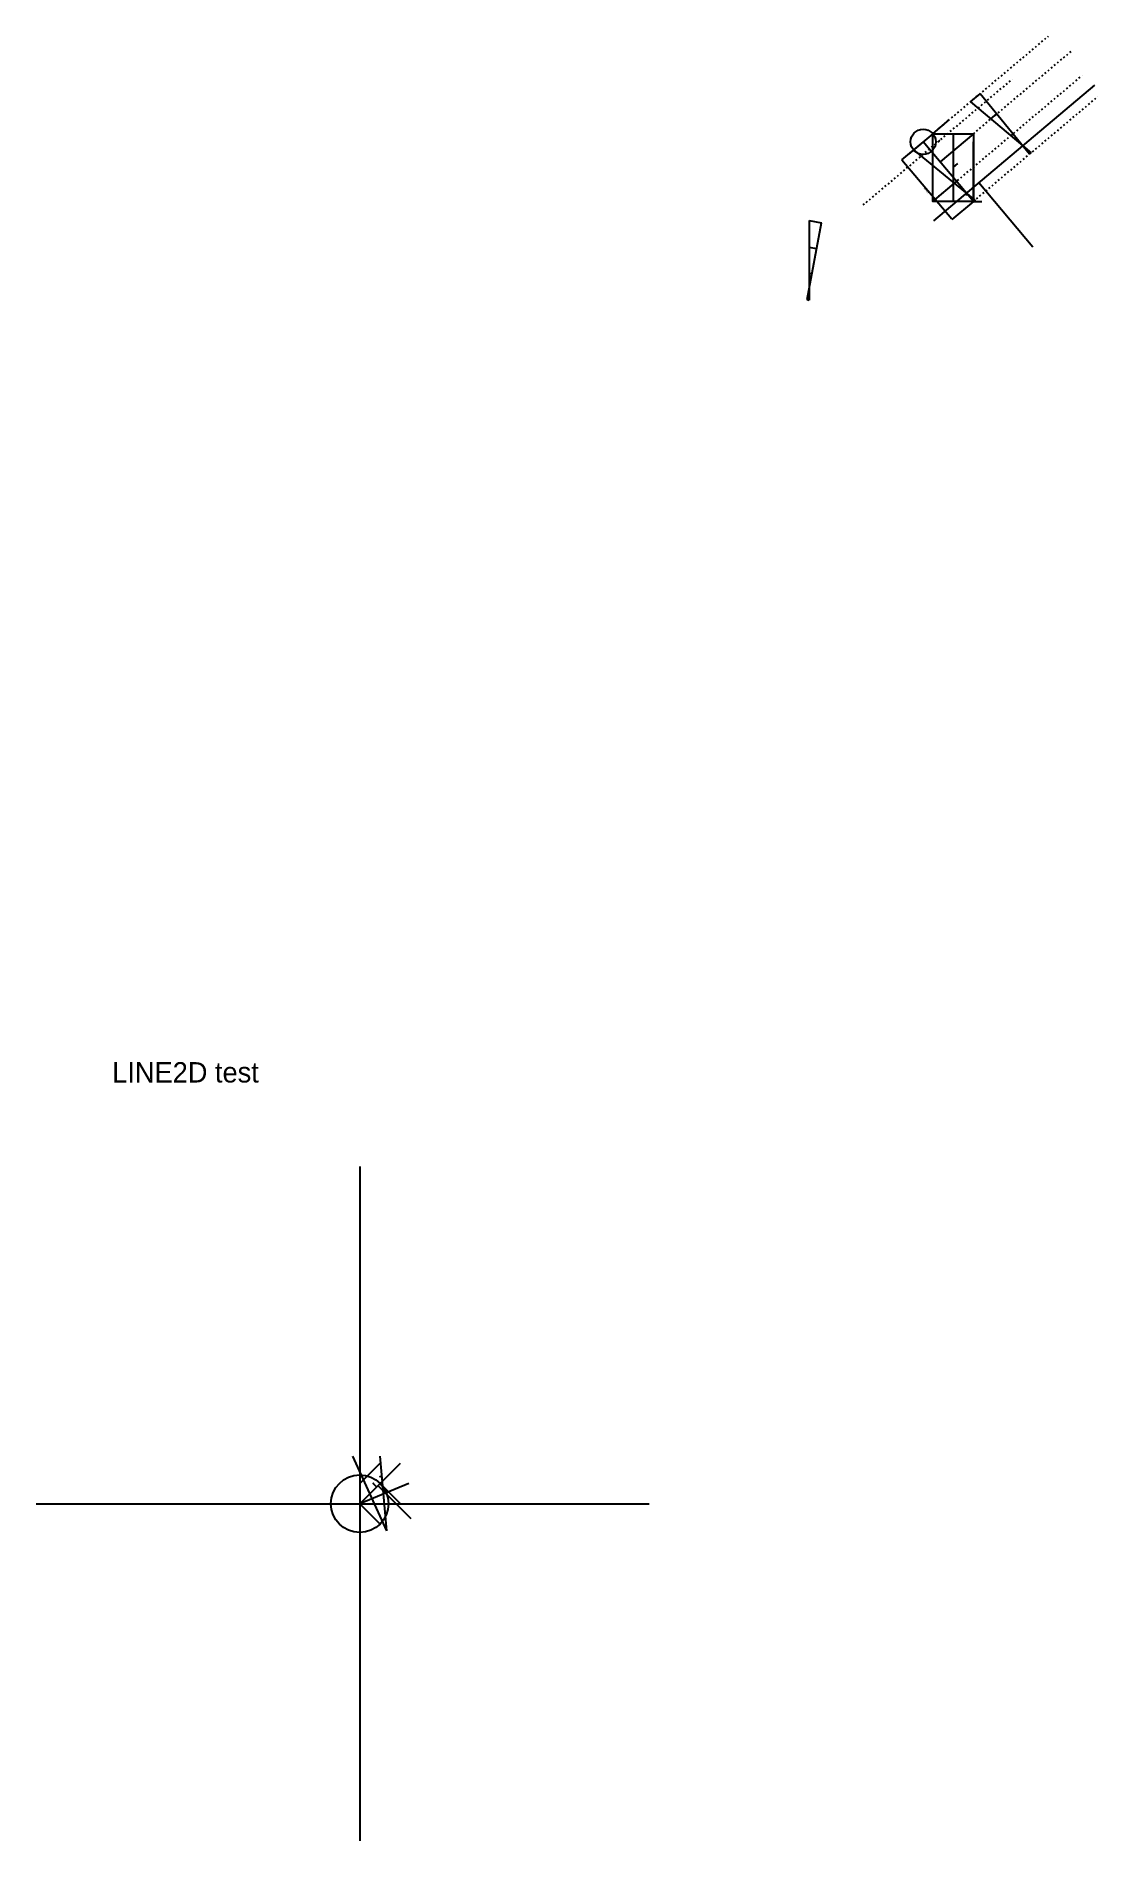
# Model space of a CAD drawing. Header units: millimetres. Extents: x 4 to 83686, y -18920 to 13991.
# Drawn here: x 53240 to 61074, y -17760 to -4450 of the extents above; entities that cross this region are included whole.
import ezdxf

# ---------------------------------------------------------------- set-up
doc = ezdxf.new("R2010")
doc.units = ezdxf.units.MM
doc.header["$PDMODE"] = 35
doc.header["$PDSIZE"] = -2.5
doc.linetypes.add('ACAD_ISO03W100', pattern=[30, 12, -18])
doc.dimstyles.new('ISO-25', dxfattribs={"dimtxt": 2.5, "dimasz": 2.5, "dimexe": 1.25, "dimexo": 0.625, "dimtad": 1, "dimtxsty": 'Standard', "dimcen": 2.5, "dimadec": 0, "dimazin": 0, "dimtfac": 1, "dimtmove": 0, "dimatfit": 3, "dimfxl": 1, "dimarcsym": 0})

msp = doc.modelspace()

# ---------------------------------------------------------------- texts
at = {"color": 6, "insert": (53801.5455, -12016.7282), "char_height": 150, "width": 2804.066508, "attachment_point": 1}
msp.add_mtext('LINE2D test', dxfattribs=at)

# ---------------------------------------------------------------- blocks, each defined once
blk = doc.blocks.new('Strain')
at = {"color": 5}
for p, q in [((300, 500), (-71, 60)), ((0, 0), (289, 510)), ((300, 500), (289, 510)), ((175, 352), (192, 338)), ((97, 170), (53, 207)), ((0, 0), (-71, 60))]:
    blk.add_line(p, q, dxfattribs=at)
blk = doc.blocks.new('*D6')
at = {"color": 0, "lineweight": -2}
for p, q in [((59784, -5230), (59626, -5363)), ((59996, -5801), (59628, -5364)), ((60155, -5670), (59997, -5803))]:
    blk.add_line(p, q, dxfattribs=at)
at = {"color": 0}
for points in [[(59628, -5365), (59629, -5364), (59627, -5362)], [(59996, -5801), (59996, -5800), (59998, -5802)]]:
    blk.add_solid(points, dxfattribs=at)
at = {"layer": 'Defpoints', "color": 0}
for p in [(59785, -5229), (59627, -5362), (60155, -5669)]:
    blk.add_point(p, dxfattribs=at)
at = {"color": 0, "insert": (59807, -5587), "char_height": 10, "attachment_point": 5, "rotation": 130.1227}
blk.add_mtext('575,598', dxfattribs=at)

# ---------------------------------------------------------------- dimensions: what is measured, and where the dimension line sits
at = {"color": 5}
dim = msp.add_aligned_dim(p1=(60155.4927, -5669.4749), p2=(59784.5616, -5229.3345), distance=206.389, dimstyle='ISO-25', override={"dimtxt": 10, "dimdec": 3}, dxfattribs=at)
dim.commit()
dim.dimension.update_dxf_attribs({"geometry": '*D6', "text_midpoint": (59807.2701, -5586.5693)})

# ---------------------------------------------------------------- linework, layer by layer
at = {"color": 2, "linetype": 'ACAD_ISO03W100'}
for p, q in [((59855.4927, -5169.4749), (60709.5674, -4449.698)), ((60155.4927, -5169.4749), (60886.9158, -4553.0635)), ((59341.7357, -5695.2971), (60444.1833, -4766.2025)), ((59855.4927, -5669.4749), (60957.9403, -4740.3803)), ((60155.4927, -5669.4749), (61073.985, -4895.4097))]:
    msp.add_line(p, q, dxfattribs=at)
at = {"color": 2}
for p, q in [((59863.6374, -5811.4871), (61050.8291, -4810.9738)), ((56008.2886, -15385.1975), (55761.9596, -15138.8685))]:
    msp.add_line(p, q, dxfattribs=at)
at = {"color": 1}
for p, q in [((59855.4927, -5169.4749), (59676.9218, -5319.9667)), ((59713.5497, -5289.0983), (60166.9008, -5659.8607)), ((60155.4927, -5669.4749), (59784.5212, -5229.2866))]:
    msp.add_line(p, q, dxfattribs=at)
at = {"color": 1, "extrusion": (0, 0, -1)}
msp.add_line((59855.4927, -5169.475), (59978.8427, -5065.5249), dxfattribs=at)
at = {"color": 5}
for p, q in [((60155.4927, -5169.4749), (59909.1071, -5377.118)), ((60005.4927, -5419.4749), (60040.3436, -5390.1041)), ((59855.4927, -5669.4749), (60030.9069, -5521.6435))]:
    msp.add_line(p, q, dxfattribs=at)
at = {"color": 3}
for p, q in [((60005.4927, -5169.4749), (60005.4927, -5669.4749)), ((55827.536, -15473.292), (55577.536, -14923.292)), ((55827.536, -15473.292), (55577.536, -14923.292)), ((55827.536, -15473.292), (55777.536, -14923.292)), ((55827.536, -15473.292), (55777.536, -14923.292)), ((55727.536, -15123.292), (55752.536, -15148.292))]:
    msp.add_line(p, q, dxfattribs=at)
at = {"color": 6, "extrusion": (0, 0, -1)}
for p, q in [((60155.4927, -5669.4749), (60155.4927, -5229.7373)), ((60155.4927, -5669.4749), (60166.9008, -5659.8607)), ((60155.4927, -5669.4749), (60217.4556, -5669.4749)), ((60166.9008, -5659.8607), (60166.9008, -5669.4749)), ((55627.536, -12786.8257), (55627.536, -17759.7584)), ((53239.6806, -15273.292), (57764.0384, -15273.292))]:
    msp.add_line(p, q, dxfattribs=at)
at = {"color": 5, "extrusion": (0, 0, -1)}
msp.add_line((60593.3198, -6006.4882), (60194.2019, -5532.9018), dxfattribs=at)
at = {"color": 6}
for p, q in [((55627.536, -15123.292), (55777.536, -14973.292)), ((55777.536, -15123.292), (55927.536, -14973.292)), ((55627.536, -15273.292), (55777.536, -15123.292)), ((55927.536, -15273.292), (55777.536, -15123.292)), ((55777.536, -15423.292), (55627.536, -15273.292))]:
    msp.add_line(p, q, dxfattribs=at)
at = {"color": 40}
msp.add_line((55989.668, -15123.292), (55627.536, -15273.292), dxfattribs=at)
at = {"color": 3}
msp.add_lwpolyline([(59855.4927, -5169.4749), (60155.4927, -5169.4749), (60155.4927, -5669.4749), (59855.4927, -5669.4749)], close=True, dxfattribs=at)
at = {"color": 5}
msp.add_circle((59784.5616, -5229.3345), 92.8137, dxfattribs=at)
at = {"color": 2}
msp.add_circle((55627.536, -15273.292), 212.132, dxfattribs=at)
at = {"color": 240, "extrusion": (0, 0, -1)}
for p in [(59855.4927, -5169.475), (59713.5901, -5289.1462), (59784.5212, -5229.2866), (59905.4927, -5219.4749), (60105.4927, -5619.4749)]:
    msp.add_point(p, dxfattribs=at)
at = {"color": 6, "extrusion": (0, 0, -1)}
msp.add_point((60014.6489, -5535.3451), dxfattribs=at)
at = {"color": 3}
for p in [(55727.536, -15123.292), (55777.536, -15073.292), (55702.536, -15198.292)]:
    msp.add_point(p, dxfattribs=at)
at = {"color": 6}
msp.add_point((55777.536, -15123.292), dxfattribs=at)

# ---------------------------------------------------------------- block references
at = {"color": 5}
for p, rotation in [((60133.6722, -4933.3282), 259.3999304232773), ((58942.8089, -5810.5058), 209.5226564099326)]:
    msp.add_blockref('Strain', p, dxfattribs=dict(at, rotation=rotation))

msp.set_redraw_order([(e.dxf.handle, doc.entitydb.next_handle()) for e in msp.query("TEXT MTEXT ATTDEF DIMENSION ARC_DIMENSION")])  # texts and dimensions are drawn at this point

doc.saveas('drawing.dxf')
